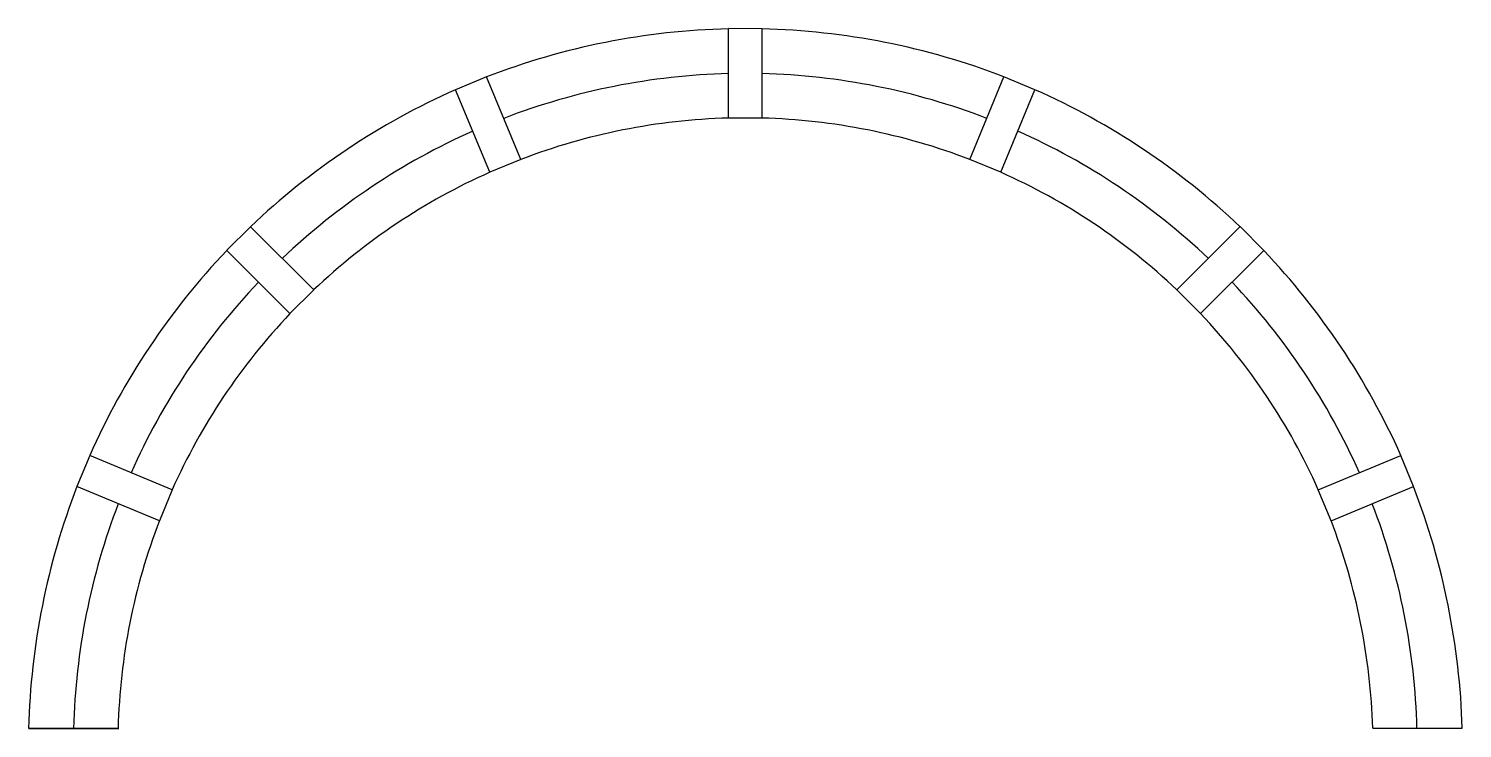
# Model space of a CAD drawing. Header units: inches. Extents: x 0 to 3310, y -908 to 1330.
# Drawn here: x 1556 to 1684, y 1268 to 1330.5 of the extents above; entities that cross this region are included whole.
import ezdxf

# ---------------------------------------------------------------- set-up
doc = ezdxf.new("R2010")
doc.units = ezdxf.units.IN
doc.header["$LTSCALE"] = 0.25
doc.header["$MEASUREMENT"] = 0
for name, color, linetype in [('A-GLAZ', 1, 'CONTINUOUS'), ('A-GLAZ-SILL', 2, 'CONTINUOUS'), ('A-WALL', 5, 'CONTINUOUS')]:
    doc.layers.add(name, color=color, linetype=linetype)

msp = doc.modelspace()

# ---------------------------------------------------------------- linework, layer by layer
at = {"layer": 'A-GLAZ'}
for start, end in [(91.4325, 111.0675), (68.9325, 88.5675), (113.9325, 133.5675), (46.4325, 66.0675), (136.4325, 156.0675), (23.9325, 43.5675), (158.9325, 178.5692), (1.4343, 21.0675)]:
    msp.add_arc((1619.95, 1266.46), 60, start, end, dxfattribs=at)
at = {"layer": 'A-GLAZ-SILL'}
for centre, radius, start, end in [((1619.95, 1266.46), 64, 91.3431, 111.1569), ((1619.88, 1265.87), 64.59, 68.9785, 88.6112), ((1619.95, 1266.46), 64, 113.8432, 133.6569), ((1619.95, 1266.46), 64, 46.3431, 66.1569), ((1619.95, 1266.46), 56.03, 91.5341, 110.9659), ((1619.95, 1266.46), 56.03, 69.0341, 88.4659), ((1619.95, 1266.46), 56.03, 114.0341, 133.4659), ((1619.95, 1266.46), 56.03, 46.5341, 65.9659), ((1619.95, 1266.46), 64, 136.3432, 156.1569), ((1619.48, 1266.09), 64.59, 23.9785, 43.6112), ((1619.95, 1266.46), 56.03, 136.5341, 155.9659), ((1619.95, 1266.46), 56.03, 24.0341, 43.4659), ((1620.46, 1266.31), 64.53, 158.8842, 178.5353), ((1618.13, 1265.94), 65.88, 1.7654, 21.0149), ((1619.86, 1266.49), 55.94, 159.0264, 178.489), ((1619.03, 1266.2), 56.98, 1.7764, 20.8847)]:
    msp.add_arc(centre, radius, start, end, dxfattribs=at)
at = {"layer": 'A-WALL'}
for p, q in [((1618.45, 1322.47), (1618.45, 1330.46)), ((1621.45, 1330.44), (1618.45, 1330.46)), ((1621.45, 1322.47), (1621.45, 1330.46)), ((1596.85, 1326.15), (1594.07, 1325.01)), ((1599.9, 1318.78), (1596.85, 1326.15)), ((1640, 1318.78), (1643.05, 1326.16)), ((1645.82, 1325), (1643.05, 1326.16)), ((1597.13, 1317.63), (1594.08, 1324.99)), ((1642.77, 1317.63), (1645.82, 1325)), ((1621.45, 1322.47), (1618.45, 1322.47)), ((1599.9, 1318.78), (1597.13, 1317.63)), ((1642.77, 1317.63), (1640, 1318.78)), ((1575.77, 1312.76), (1573.64, 1310.66)), ((1581.41, 1307.13), (1575.77, 1312.76)), ((1658.49, 1307.13), (1664.14, 1312.78)), ((1666.25, 1310.64), (1664.14, 1312.78)), ((1579.29, 1305.01), (1573.65, 1310.64)), ((1660.61, 1305.01), (1666.25, 1310.64)), ((1581.41, 1307.13), (1579.29, 1305.01)), ((1660.61, 1305.01), (1658.49, 1307.13)), ((1561.42, 1292.33), (1560.25, 1289.57)), ((1568.78, 1289.28), (1561.42, 1292.33)), ((1671.12, 1289.28), (1678.5, 1292.34)), ((1679.63, 1289.56), (1678.5, 1292.34)), ((1567.63, 1286.51), (1560.27, 1289.56)), ((1568.78, 1289.28), (1567.63, 1286.51)), ((1672.27, 1286.51), (1671.12, 1289.28)), ((1672.27, 1286.51), (1679.63, 1289.56)), ((1563.95, 1267.96), (1555.96, 1267.96)), ((1555.96, 1267.96), (1564, 1267.96)), ((1675.98, 1267.97), (1683.98, 1267.97))]:
    msp.add_line(p, q, dxfattribs=at)

doc.saveas('drawing.dxf')
